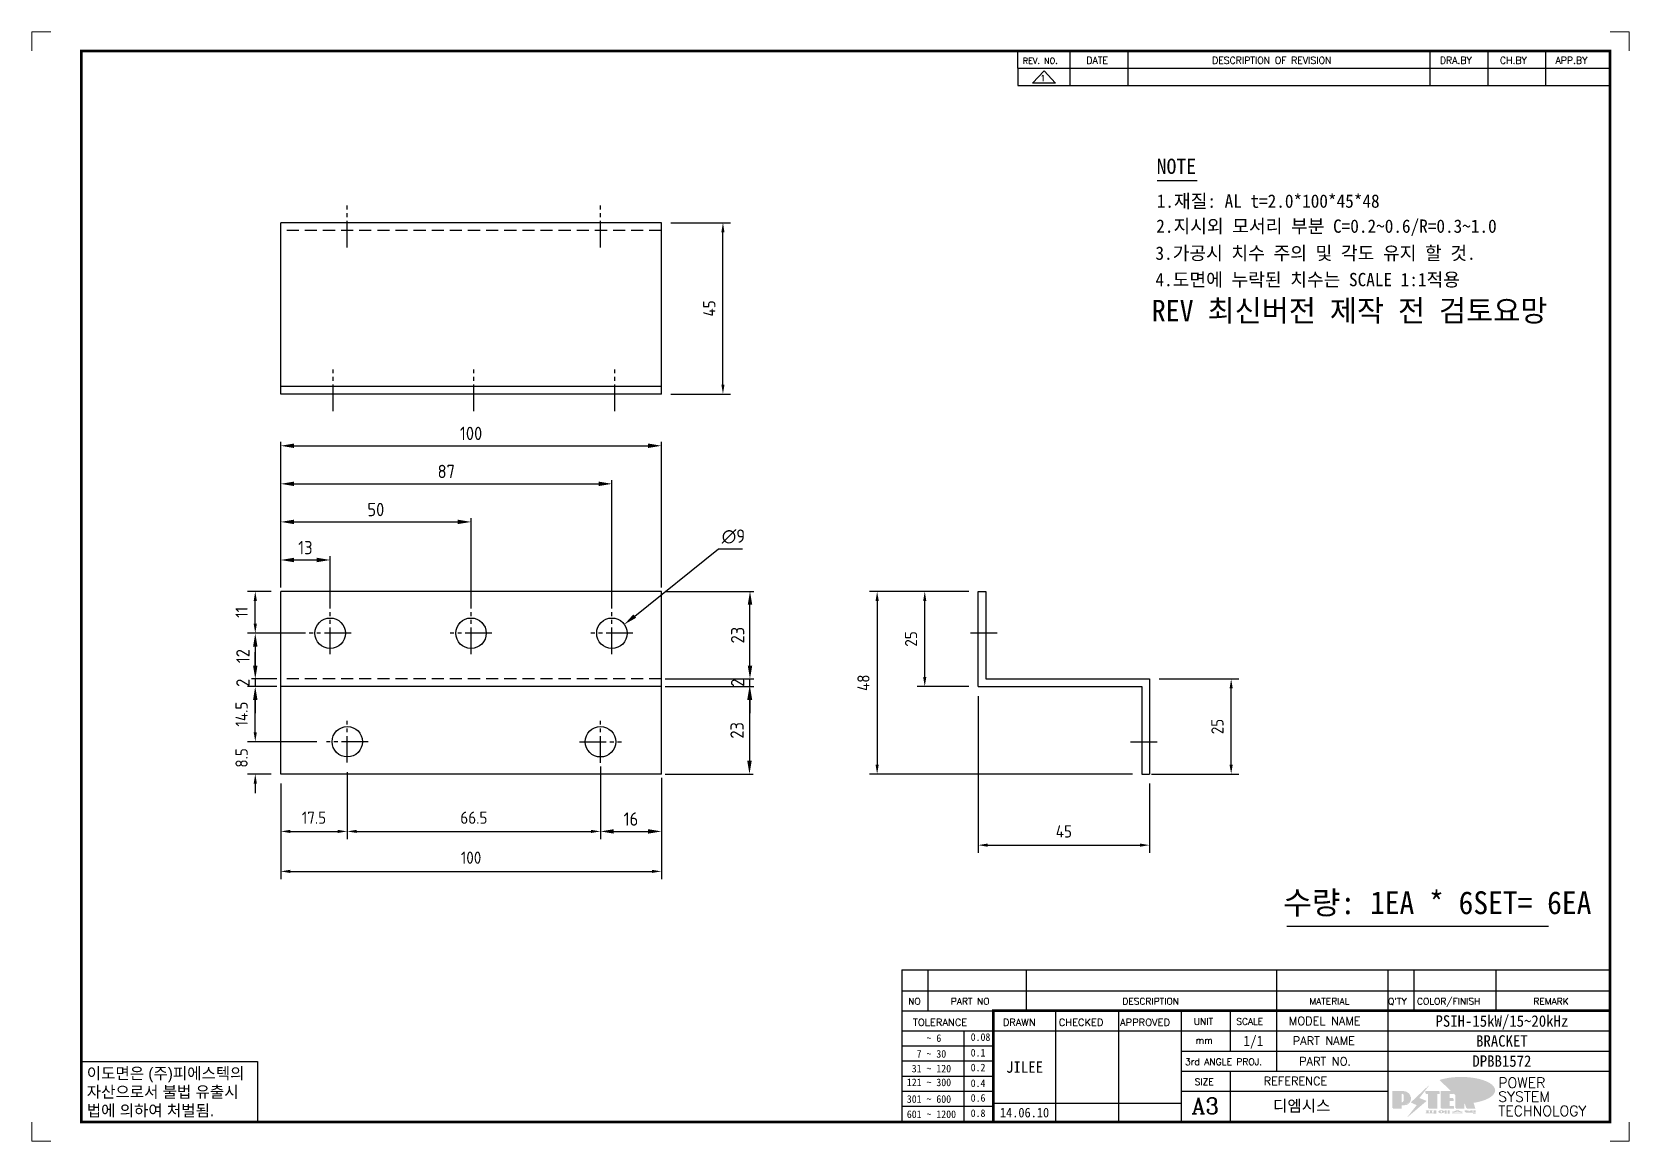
# Model space of a CAD drawing. Header units: millimetres. Extents: x 24815 to 37444, y -10619 to 6020.
# Drawn here: x 25902.7 to 26322.2, y -2451.4 to -2160.1 of the extents above; entities that cross this region are included whole.
import ezdxf
from ezdxf.enums import TextEntityAlignment as Align

# ---------------------------------------------------------------- set-up
doc = ezdxf.new("R2010")
doc.units = ezdxf.units.MM
doc.linetypes.add('CENTER1', pattern=[10, 7, -1, 1, -1])
doc.linetypes.add('HIDDEN2', pattern=[4.7625, 3.175, -1.5875])
doc.layers.add('FORMAT-1', color=7, linetype='Continuous')
doc.layers.add('line', color=3, linetype='Continuous')
doc.styles.add('h1', font='')
doc.styles.add('HAN', font='')
doc.styles.add('RC', font='ROMANC.SHX')
doc.styles.add('ROMANT', font='romant')
doc.styles.add('RT', font='ROMANT.SHX', dxfattribs={"oblique": 15})
doc.styles.get("Standard").update_dxf_attribs({"font": 'ISOCP.SHX', "bigfont": 'WHGTXT.SHX'})
doc.styles.get('h1').set_extended_font_data('New Gulim')
doc.styles.get('HAN').set_extended_font_data('GulimChe')
doc.dimstyles.new('AM_ISO', dxfattribs={"dimtxt": 3.5, "dimasz": 3.5, "dimexe": 1, "dimexo": 1, "dimgap": 1.5, "dimtad": 1, "dimdsep": 46, "dimtxsty": 'Standard', "dimcen": 0, "dimclrd": 256, "dimclre": 256, "dimclrt": 2, "dimadec": 0, "dimazin": 2, "dimtp": 0.1, "dimtm": 0.1, "dimtfac": 0.71, "dimtdec": 3, "dimtmove": 0, "dimatfit": 3, "dimfxl": 1, "dimlwd": -1, "dimlwe": -1, "dimarcsym": 1})
doc.dimstyles.new('AM_ISO$3', dxfattribs={"dimtxt": 3.5, "dimasz": 3.5, "dimexe": 1, "dimexo": 1, "dimgap": 1.5, "dimtad": 1, "dimtoh": 1, "dimdsep": 46, "dimtxsty": 'Standard', "dimcen": 0, "dimclrd": 256, "dimclre": 256, "dimclrt": 2, "dimadec": 0, "dimazin": 2, "dimtp": 0.1, "dimtm": 0.1, "dimtfac": 0.71, "dimtdec": 3, "dimtofl": 0, "dimtmove": 0, "dimatfit": 0, "dimfxl": 1, "dimlwd": -1, "dimlwe": -1, "dimarcsym": 1})
doc.dimstyles.new('PS-1', dxfattribs={"dimtxt": 3.2, "dimasz": 2.5, "dimexe": 2, "dimexo": 2.5, "dimgap": 2, "dimtad": 1, "dimtoh": 1, "dimrnd": 0.05, "dimzin": 12, "dimdsep": 46, "dimtxsty": 'Standard', "dimcen": 0, "dimclrt": 2, "dimazin": 3, "dimtfac": 1, "dimtofl": 0, "dimtmove": 0, "dimatfit": 3, "dimfxl": 0.18, "dimtolj": 1, "dimtzin": 0, "dimarcsym": 0})

msp = doc.modelspace()

# ---------------------------------------------------------------- texts
at = {"color": 2, "style": 'HAN'}
for s, height, p in [('NOTE', 4, (26198.13467, -2197.34566)), ('1.재질: AL t=2.0*100*45*48', 3.5, (26198.13467, -2206.23639)), ('2.지시외 모서리 부분 C=0.2~0.6/R=0.3~1.0', 3.5, (26198.00621, -2212.81224)), ('3.가공시 치수 주의 및 각도 유지 할 것.', 3.5, (26197.80326, -2219.9059)), ('4.도면에 누락된 치수는 SCALE 1:1적용', 3.5, (26197.80326, -2226.85358)), ('수량: 1EA * 6SET= 6EA', 6, (26231.34514, -2391.76736))]:
    msp.add_text(s, height=height, dxfattribs=at).set_placement(p)
at = {"color": 1, "style": 'HAN'}
msp.add_text('REV 최신버전 제작 전 검토요망', height=5.67, dxfattribs=at).set_placement((26196.83382, -2236.10359))

# ---------------------------------------------------------------- blocks, each defined once
blk = doc.blocks.new('*D823')
at = {"color": 0, "lineweight": -2, "transparency": 16777216}
for p, q in [((25968.04, -2361.13), (25968.04, -2382.54)), ((26068.04, -2361.13), (26068.04, -2382.54)), ((25970.54, -2380.54), (26065.54, -2380.54))]:
    blk.add_line(p, q, dxfattribs=at)
at = {"color": 0, "transparency": 16777216}
for points in [[(25970.54, -2380.12), (25970.54, -2380.95), (25968.04, -2380.54)], [(26065.54, -2380.12), (26065.54, -2380.95), (26068.04, -2380.54)]]:
    blk.add_solid(points, dxfattribs=at)
at = {"layer": 'Defpoints', "color": 0, "transparency": 16777216}
for p in [(25968.04, -2358.63), (26068.04, -2358.63), (26068.04, -2380.54)]:
    blk.add_point(p, dxfattribs=at)
at = {"color": 2, "transparency": 16777216, "insert": (26018.04, -2376.94), "char_height": 3.2, "attachment_point": 5}
blk.add_mtext('\\A1;100', dxfattribs=at)
blk = doc.blocks.new('*D824')
at = {"color": 0, "lineweight": -2, "transparency": 16777216}
for p, q in [((25968.04, -2357.49), (25968.04, -2372.04)), ((25985.53, -2354.49), (25985.53, -2372.04)), ((25970.54, -2370.04), (25983.03, -2370.04))]:
    blk.add_line(p, q, dxfattribs=at)
at = {"color": 0, "transparency": 16777216}
for points in [[(25970.54, -2369.62), (25970.54, -2370.45), (25968.04, -2370.04)], [(25983.03, -2369.62), (25983.03, -2370.45), (25985.53, -2370.04)]]:
    blk.add_solid(points, dxfattribs=at)
at = {"layer": 'Defpoints', "color": 0, "transparency": 16777216}
for p in [(25985.53, -2351.99), (25968.04, -2354.99), (25985.53, -2370.04)]:
    blk.add_point(p, dxfattribs=at)
at = {"color": 2, "transparency": 16777216, "insert": (25976.78, -2366.44), "char_height": 3.2, "attachment_point": 5}
blk.add_mtext('\\A1;17.5', dxfattribs=at)
blk = doc.blocks.new('*D825')
at = {"color": 0, "lineweight": -2, "transparency": 16777216}
for p, q in [((25985.53, -2354.49), (25985.53, -2372.04)), ((26052.03, -2354.49), (26052.03, -2372.04)), ((25988.03, -2370.04), (26049.53, -2370.04))]:
    blk.add_line(p, q, dxfattribs=at)
at = {"color": 0, "transparency": 16777216}
for points in [[(25988.03, -2369.62), (25988.03, -2370.45), (25985.53, -2370.04)], [(26049.53, -2369.62), (26049.53, -2370.45), (26052.03, -2370.04)]]:
    blk.add_solid(points, dxfattribs=at)
at = {"layer": 'Defpoints', "color": 0, "transparency": 16777216}
for p in [(25985.53, -2351.99), (26052.03, -2351.99), (26052.03, -2370.04)]:
    blk.add_point(p, dxfattribs=at)
at = {"color": 2, "transparency": 16777216, "insert": (26018.78, -2366.44), "char_height": 3.2, "attachment_point": 5}
blk.add_mtext('\\A1;66.5', dxfattribs=at)
blk = doc.blocks.new('*D826')
at = {"color": 0, "lineweight": -2, "transparency": 16777216}
for p, q in [((25961.36, -2343.98), (25961.36, -2341.48)), ((25977.53, -2346.48), (25959.36, -2346.48)), ((25965.54, -2354.99), (25959.36, -2354.99)), ((25961.36, -2357.49), (25961.36, -2359.99))]:
    blk.add_line(p, q, dxfattribs=at)
at = {"color": 0, "transparency": 16777216}
for points in [[(25960.94, -2343.98), (25961.78, -2343.98), (25961.36, -2346.48)], [(25960.94, -2357.49), (25961.78, -2357.49), (25961.36, -2354.99)]]:
    blk.add_solid(points, dxfattribs=at)
at = {"layer": 'Defpoints', "color": 0, "transparency": 16777216}
for p in [(25961.36, -2346.48), (25980.03, -2346.48), (25968.04, -2354.99)]:
    blk.add_point(p, dxfattribs=at)
at = {"color": 2, "transparency": 16777216, "insert": (25957.76, -2350.73), "char_height": 3.2, "attachment_point": 5, "rotation": 90}
blk.add_mtext('\\A1;8.5', dxfattribs=at)
blk = doc.blocks.new('*D827')
at = {"color": 0, "lineweight": -2, "transparency": 16777216}
for p, q in [((25965.54, -2331.99), (25959.36, -2331.99)), ((25961.36, -2343.98), (25961.36, -2334.49)), ((25977.53, -2346.48), (25959.36, -2346.48))]:
    blk.add_line(p, q, dxfattribs=at)
at = {"color": 0, "transparency": 16777216}
for points in [[(25960.94, -2334.49), (25961.78, -2334.49), (25961.36, -2331.99)], [(25960.94, -2343.98), (25961.78, -2343.98), (25961.36, -2346.48)]]:
    blk.add_solid(points, dxfattribs=at)
at = {"layer": 'Defpoints', "color": 0, "transparency": 16777216}
for p in [(25961.36, -2331.99), (25968.04, -2331.99), (25980.03, -2346.48)]:
    blk.add_point(p, dxfattribs=at)
at = {"color": 2, "transparency": 16777216, "insert": (25957.76, -2339.23), "char_height": 3.2, "attachment_point": 5, "rotation": 90}
blk.add_mtext('\\A1;14.5', dxfattribs=at)
blk = doc.blocks.new('*D828')
at = {"color": 0, "lineweight": -2, "transparency": 16777216}
for p, q in [((25965.54, -2306.99), (25959.36, -2306.99)), ((25961.36, -2315.49), (25961.36, -2309.49)), ((25973.03, -2317.99), (25959.36, -2317.99))]:
    blk.add_line(p, q, dxfattribs=at)
at = {"color": 0, "transparency": 16777216}
for points in [[(25960.94, -2309.49), (25961.78, -2309.49), (25961.36, -2306.99)], [(25960.94, -2315.49), (25961.78, -2315.49), (25961.36, -2317.99)]]:
    blk.add_solid(points, dxfattribs=at)
at = {"layer": 'Defpoints', "color": 0, "transparency": 16777216}
for p in [(25961.36, -2306.99), (25968.04, -2306.99), (25975.53, -2317.99)]:
    blk.add_point(p, dxfattribs=at)
at = {"color": 2, "transparency": 16777216, "insert": (25957.76, -2312.49), "char_height": 3.2, "attachment_point": 5, "rotation": 90}
blk.add_mtext('\\A1;11', dxfattribs=at)
blk = doc.blocks.new('*D829')
at = {"linetype": 'ByBlock', "transparency": 16777216}
for p, q in [((25974.53, -2317.99), (25960.36, -2317.99)), ((25961.36, -2321.49), (25961.36, -2326.49)), ((25967.04, -2329.99), (25960.36, -2329.99))]:
    blk.add_line(p, q, dxfattribs=at)
at = {"transparency": 16777216}
for points in [[(25960.78, -2321.49), (25961.94, -2321.49), (25961.36, -2317.99)], [(25960.78, -2326.49), (25961.94, -2326.49), (25961.36, -2329.99)]]:
    blk.add_solid(points, dxfattribs=at)
at = {"layer": 'Defpoints', "color": 0, "transparency": 16777216}
for p in [(25975.53, -2317.99), (25961.36, -2329.99), (25968.04, -2329.99)]:
    blk.add_point(p, dxfattribs=at)
at = {"color": 2, "transparency": 16777216, "insert": (25958.11, -2323.99), "char_height": 3.5, "attachment_point": 5, "rotation": 90}
blk.add_mtext('12', dxfattribs=at)
blk = doc.blocks.new('*D830')
at = {"linetype": 'ByBlock', "transparency": 16777216}
for p, q in [((26052.03, -2352.99), (26052.03, -2371.04)), ((26068.04, -2355.99), (26068.04, -2371.04)), ((26055.53, -2370.04), (26064.54, -2370.04))]:
    blk.add_line(p, q, dxfattribs=at)
at = {"transparency": 16777216}
for points in [[(26055.53, -2369.45), (26055.53, -2370.62), (26052.03, -2370.04)], [(26064.54, -2369.45), (26064.54, -2370.62), (26068.04, -2370.04)]]:
    blk.add_solid(points, dxfattribs=at)
at = {"layer": 'Defpoints', "color": 0, "transparency": 16777216}
for p in [(26052.03, -2351.99), (26068.04, -2354.99), (26068.04, -2370.04)]:
    blk.add_point(p, dxfattribs=at)
at = {"color": 2, "transparency": 16777216, "insert": (26060.03, -2366.79), "char_height": 3.5, "attachment_point": 5}
blk.add_mtext('16', dxfattribs=at)
blk = doc.blocks.new('*D831')
at = {"linetype": 'ByBlock', "transparency": 16777216}
for p, q in [((26069.04, -2331.99), (26092.17, -2331.99)), ((26091.17, -2335.49), (26091.17, -2351.49)), ((26069.04, -2354.99), (26092.17, -2354.99))]:
    blk.add_line(p, q, dxfattribs=at)
at = {"transparency": 16777216}
for points in [[(26090.58, -2335.49), (26091.75, -2335.49), (26091.17, -2331.99)], [(26090.58, -2351.49), (26091.75, -2351.49), (26091.17, -2354.99)]]:
    blk.add_solid(points, dxfattribs=at)
at = {"layer": 'Defpoints', "color": 0, "transparency": 16777216}
for p in [(26068.04, -2331.99), (26068.04, -2354.99), (26091.17, -2354.99)]:
    blk.add_point(p, dxfattribs=at)
at = {"color": 2, "transparency": 16777216, "insert": (26087.91, -2343.49), "char_height": 3.5, "attachment_point": 5, "rotation": 90}
blk.add_mtext('23', dxfattribs=at)
blk = doc.blocks.new('*D832')
at = {"linetype": 'ByBlock', "transparency": 16777216}
for p, q in [((26069.04, -2306.99), (26092.3, -2306.99)), ((26091.3, -2326.49), (26091.3, -2310.49)), ((26069.04, -2329.99), (26092.3, -2329.99))]:
    blk.add_line(p, q, dxfattribs=at)
at = {"transparency": 16777216}
for points in [[(26090.72, -2310.49), (26091.89, -2310.49), (26091.3, -2306.99)], [(26090.72, -2326.49), (26091.89, -2326.49), (26091.3, -2329.99)]]:
    blk.add_solid(points, dxfattribs=at)
at = {"layer": 'Defpoints', "color": 0, "transparency": 16777216}
for p in [(26068.04, -2306.99), (26091.3, -2306.99), (26068.04, -2329.99)]:
    blk.add_point(p, dxfattribs=at)
at = {"color": 2, "transparency": 16777216, "insert": (26088.05, -2318.49), "char_height": 3.5, "attachment_point": 5, "rotation": 90}
blk.add_mtext('23', dxfattribs=at)
blk = doc.blocks.new('*D833')
at = {"linetype": 'ByBlock', "transparency": 16777216}
for p, q in [((25961.36, -2326.49), (25961.36, -2322.99)), ((25967.04, -2329.99), (25960.36, -2329.99)), ((25967.04, -2331.99), (25960.36, -2331.99)), ((25961.36, -2329.99), (25961.36, -2331.99)), ((25961.36, -2335.49), (25961.36, -2338.99))]:
    blk.add_line(p, q, dxfattribs=at)
at = {"transparency": 16777216}
for points in [[(25960.78, -2326.49), (25961.94, -2326.49), (25961.36, -2329.99)], [(25960.78, -2335.49), (25961.94, -2335.49), (25961.36, -2331.99)]]:
    blk.add_solid(points, dxfattribs=at)
at = {"layer": 'Defpoints', "color": 0, "transparency": 16777216}
for p in [(25961.36, -2331.99), (25968.04, -2329.99), (25968.04, -2331.99)]:
    blk.add_point(p, dxfattribs=at)
at = {"color": 2, "transparency": 16777216, "insert": (25958.11, -2330.99), "char_height": 3.5, "attachment_point": 5, "rotation": 90}
blk.add_mtext('2', dxfattribs=at)
blk = doc.blocks.new('*D834')
at = {"linetype": 'ByBlock', "transparency": 16777216}
for p, q in [((26091.3, -2326.49), (26091.3, -2322.99)), ((26069.04, -2329.99), (26092.3, -2329.99)), ((26069.04, -2331.99), (26092.3, -2331.99)), ((26091.3, -2331.99), (26091.3, -2329.99)), ((26091.3, -2335.49), (26091.3, -2338.99))]:
    blk.add_line(p, q, dxfattribs=at)
at = {"transparency": 16777216}
for points in [[(26090.72, -2326.49), (26091.89, -2326.49), (26091.3, -2329.99)], [(26090.72, -2335.49), (26091.89, -2335.49), (26091.3, -2331.99)]]:
    blk.add_solid(points, dxfattribs=at)
at = {"layer": 'Defpoints', "color": 0, "transparency": 16777216}
for p in [(26068.04, -2329.99), (26068.04, -2331.99), (26091.3, -2329.99)]:
    blk.add_point(p, dxfattribs=at)
at = {"color": 2, "transparency": 16777216, "insert": (26088.05, -2330.99), "char_height": 3.5, "attachment_point": 5, "rotation": 90}
blk.add_mtext('2', dxfattribs=at)
blk = doc.blocks.new('*D855')
at = {"color": 0, "lineweight": -2, "transparency": 16777216}
for p, q in [((26148.75, -2306.99), (26135.21, -2306.99)), ((26137.21, -2329.49), (26137.21, -2309.49)), ((26148.75, -2331.99), (26135.21, -2331.99))]:
    blk.add_line(p, q, dxfattribs=at)
at = {"color": 0, "transparency": 16777216}
for points in [[(26136.79, -2309.49), (26137.62, -2309.49), (26137.21, -2306.99)], [(26136.79, -2329.49), (26137.62, -2329.49), (26137.21, -2331.99)]]:
    blk.add_solid(points, dxfattribs=at)
at = {"layer": 'Defpoints', "color": 0, "transparency": 16777216}
for p in [(26137.21, -2306.99), (26151.25, -2306.99), (26151.25, -2331.99)]:
    blk.add_point(p, dxfattribs=at)
at = {"color": 2, "transparency": 16777216, "insert": (26133.61, -2319.49), "char_height": 3.2, "attachment_point": 5, "rotation": 90}
blk.add_mtext('\\A1;25', dxfattribs=at)
blk = doc.blocks.new('*D856')
at = {"color": 0, "lineweight": -2, "transparency": 16777216}
for p, q in [((26198.75, -2329.99), (26219.69, -2329.99)), ((26217.69, -2352.49), (26217.69, -2332.49)), ((26196.75, -2354.99), (26219.69, -2354.99))]:
    blk.add_line(p, q, dxfattribs=at)
at = {"color": 0, "transparency": 16777216}
for points in [[(26217.27, -2332.49), (26218.1, -2332.49), (26217.69, -2329.99)], [(26217.27, -2352.49), (26218.1, -2352.49), (26217.69, -2354.99)]]:
    blk.add_solid(points, dxfattribs=at)
at = {"layer": 'Defpoints', "color": 0, "transparency": 16777216}
for p in [(26196.25, -2329.99), (26217.69, -2329.99), (26194.25, -2354.99)]:
    blk.add_point(p, dxfattribs=at)
at = {"color": 2, "transparency": 16777216, "insert": (26214.08, -2342.49), "char_height": 3.2, "attachment_point": 5, "rotation": 90}
blk.add_mtext('\\A1;25', dxfattribs=at)
blk = doc.blocks.new('*D857')
at = {"color": 0, "lineweight": -2, "transparency": 16777216}
for p, q in [((26148.75, -2306.99), (26122.7, -2306.99)), ((26124.7, -2309.49), (26124.7, -2352.49)), ((26191.75, -2354.99), (26122.7, -2354.99))]:
    blk.add_line(p, q, dxfattribs=at)
at = {"color": 0, "transparency": 16777216}
for points in [[(26124.29, -2309.49), (26125.12, -2309.49), (26124.7, -2306.99)], [(26124.29, -2352.49), (26125.12, -2352.49), (26124.7, -2354.99)]]:
    blk.add_solid(points, dxfattribs=at)
at = {"layer": 'Defpoints', "color": 0, "transparency": 16777216}
for p in [(26151.25, -2306.99), (26124.7, -2354.99), (26194.25, -2354.99)]:
    blk.add_point(p, dxfattribs=at)
at = {"color": 2, "transparency": 16777216, "insert": (26121.1, -2330.99), "char_height": 3.2, "attachment_point": 5, "rotation": 90}
blk.add_mtext('\\A1;48', dxfattribs=at)
blk = doc.blocks.new('*D858')
at = {"color": 0, "lineweight": -2, "transparency": 16777216}
for p, q in [((26151.25, -2334.49), (26151.25, -2375.64)), ((26196.25, -2357.49), (26196.25, -2375.64)), ((26153.75, -2373.64), (26193.75, -2373.64))]:
    blk.add_line(p, q, dxfattribs=at)
at = {"color": 0, "transparency": 16777216}
for points in [[(26153.75, -2373.23), (26153.75, -2374.06), (26151.25, -2373.64)], [(26193.75, -2373.23), (26193.75, -2374.06), (26196.25, -2373.64)]]:
    blk.add_solid(points, dxfattribs=at)
at = {"layer": 'Defpoints', "color": 0, "transparency": 16777216}
for p in [(26151.25, -2331.99), (26196.25, -2354.99), (26196.25, -2373.64)]:
    blk.add_point(p, dxfattribs=at)
at = {"color": 2, "transparency": 16777216, "insert": (26173.75, -2370.04), "char_height": 3.2, "attachment_point": 5}
blk.add_mtext('\\A1;45', dxfattribs=at)
blk = doc.blocks.new('*D859')
at = {"color": 0, "lineweight": -2, "transparency": 16777216}
for p, q in [((26070.54, -2210.18), (26086.2, -2210.18)), ((26084.2, -2252.68), (26084.2, -2212.68)), ((26070.54, -2255.18), (26086.2, -2255.18))]:
    blk.add_line(p, q, dxfattribs=at)
at = {"color": 0, "transparency": 16777216}
for points in [[(26083.78, -2212.68), (26084.61, -2212.68), (26084.2, -2210.18)], [(26083.78, -2252.68), (26084.61, -2252.68), (26084.2, -2255.18)]]:
    blk.add_solid(points, dxfattribs=at)
at = {"layer": 'Defpoints', "color": 0, "transparency": 16777216}
for p in [(26068.04, -2210.18), (26084.2, -2210.18), (26068.04, -2255.18)]:
    blk.add_point(p, dxfattribs=at)
at = {"color": 2, "transparency": 16777216, "insert": (26080.6, -2232.68), "char_height": 3.2, "attachment_point": 5, "rotation": 90}
blk.add_mtext('\\A1;45', dxfattribs=at)
blk = doc.blocks.new('no3')
at = {"color": 180}
for p, q in [((0, 5.5), (0, 0)), ((0, 5.5), (186, 5.5)), ((6.79, 5.5), (6.79, 0)), ((32.74, 0.11), (32.74, 5.5)), ((98.4, 5.5), (98.4, 0)), ((127.61, 5.5), (127.61, 0)), ((134.43, 5.5), (134.43, 0)), ((155.98, 5.5), (155.98, 0))]:
    blk.add_line(p, q, dxfattribs=at)
at = {"color": 2, "style": 'HAN'}
for tag, p in [('PART-NO', (19.76, 2.75)), ('MATERIAL', (111.38, 2.75)), ("Q'TY", (131.02, 2.75)), ('COLOR/FINISH', (145.2, 2.75)), ('REMARK', (170.76, 2.75))]:
    blk.add_attdef(tag, text='', height=2.9, dxfattribs=at).set_placement(p, align=Align.MIDDLE_CENTER)
blk.add_attdef('DESCRIPTION', text='', height=2.9, dxfattribs=at).set_placement((34.51, 2.75), align=Align.MIDDLE_LEFT)
at = {"color": 2, "style": 'RT', "oblique": 15}
blk.add_attdef('NO', text='', height=1.74, dxfattribs=at).set_placement((3.38, 2.51), align=Align.MIDDLE_CENTER)
blk = doc.blocks.new('re3')
at = {"color": 180}
for p, q in [((0, 0), (0, -4.55)), ((6.87, -0.64), (3.86, -3.91)), ((9.88, -3.91), (3.86, -3.91)), ((6.87, -0.64), (9.88, -3.91)), ((13.74, -4.55), (13.74, 0)), ((28.97, -4.55), (28.97, 0)), ((108.25, -4.55), (108.25, 0)), ((123.49, -4.55), (123.49, 0)), ((138.64, -4.55), (138.64, 0)), ((0, -4.55), (155.53, -4.55))]:
    blk.add_line(p, q, dxfattribs=at)
at = {"color": 2, "style": 'RC', "oblique": 15}
blk.add_attdef('REV.NO', text='', height=1.56, dxfattribs=at).set_placement((6.59, -2.56), align=Align.MIDDLE_CENTER)
blk.add_attdef('-1', text='', height=1.56, dxfattribs=at).set_placement((9.37, -1.66), align=Align.MIDDLE_LEFT)
at = {"color": 2, "style": 'HAN'}
for tag, p in [('REV.-DATE', (21.36, -2.28)), ('DRA.BY', (115.87, -2.28)), ('CH.BY', (131.07, -2.28)), ('APP.BY', (147.09, -2.28))]:
    blk.add_attdef(tag, text='', height=2.5, dxfattribs=at).set_placement(p, align=Align.MIDDLE_CENTER)
blk.add_attdef('DESCRIPTION-OF-REVISION', text='', height=2.5, dxfattribs=at).set_placement((31.61, -2.28), align=Align.MIDDLE_LEFT)
blk = doc.blocks.new('t3')
for p, q in [((0, 15.88), (46.25, 15.88)), ((0, 15.88), (0, 0)), ((46.25, 15.88), (46.25, 0)), ((0, 0), (46.25, 0))]:
    blk.add_line(p, q)
at = {"color": 1, "style": 'h1'}
for s, p in [('이도면은 (주)피에스텍의', (1.4, 11.29)), ('자산으로서 불법 유출시', (1.4, 6.41)), ('법에 의하여 처벌됨.', (1.4, 1.52))]:
    blk.add_text(s, height=3, dxfattribs=at).set_placement(p)
blk = doc.blocks.new('new LOGO')
at = {"layer": 'line'}
h = blk.add_hatch(color=1, dxfattribs=at)
h.paths.add_polyline_path([(41.5, 16.4), (54.3, 16.4, 1), (54.3, 82.9), (0, 82.9), (0, -0.1), (41.5, -0.1)])
h.paths.add_polyline_path([(41.5, 27.9), (41.5, 71.9), (43.6, 71.9, -0.414214), (54.6, 60.9), (54.6, 38.9, -0.414214), (43.6, 27.9)], flags=16)
h.paths.add_polyline_path([(214.7, 71.9), (227.5, 71.9), (227.5, 82.9), (159.7, 82.9), (159.7, 71.9), (172.5, 71.9), (172.5, -0.1), (214.7, -0.1)])
h.paths.add_polyline_path([(276, 37.4), (294.8, 37.4), (294.8, 49.1), (276, 49.1), (276, 71.9), (294.8, 71.9), (294.8, 82.9), (234.5, 82.9), (234.5, -0.1), (297, -0.1), (297, 10.9), (276, 10.9)])
h.paths.add_polyline_path([(347.2, 35.2), (359.7, -0.1), (400.5, -0.1), (379.6, 66.8), (399.7, 82.9), (380.6, 82.9), (347.2, 61.6), (347.2, 82.9), (305.5, 82.9), (305.5, -0.1), (347.2, -0.1)])
h = blk.add_hatch(color=250, dxfattribs=at)
h.paths.add_polyline_path([(44.5, 69.4), (46.6, 69.4, -0.129793), (52, 68, 0.221832), (43.6, 71.9), (41.5, 71.9), (41.5, 27.9), (43.6, 27.9, 0.02048), (44.5, 28)], flags=17)
h.paths.add_polyline_path([(44.5, 13.9), (57.3, 13.9, 0.72362), (77.1, 73.9, -0.679777), (54.3, 16.4), (41.5, 16.4), (41.5, -0.1), (3, -0.1), (3, -2.6), (44.5, -2.6)])
h.paths.add_polyline_path([(117.9, 14.2), (71.5, -44.4), (77.1, -39.6), (120.8, 15.6), (92, 28.9), (173.3, 106), (177.5, 111.4), (89.1, 27.6)])
h.paths.add_polyline_path([(162.7, 71.9), (162.7, 69.4), (172.5, 69.4), (172.5, 71.9)], flags=17)
h.paths.add_polyline_path([(217.7, 69.4), (230.5, 69.4), (230.5, 80.4), (227.5, 80.4), (227.5, 71.9), (214.7, 71.9), (214.7, -0.1), (175.5, -0.1), (175.5, -2.6), (217.7, -2.6)])
h.paths.add_polyline_path([(297.8, 46.6), (294.8, 46.6), (294.8, 37.4), (276, 37.4), (276, 10.9), (279, 10.9), (279, 34.9), (297.8, 34.9)])
h.paths.add_polyline_path([(300, 8.4), (297, 8.4), (297, -0.1), (237.5, -0.1), (237.5, -2.6), (300, -2.6)])
h.paths.add_polyline_path([(297.8, 80.4), (294.8, 80.4), (294.8, 71.9), (276, 71.9), (276, 49.1), (279, 49.1), (279, 69.4), (297.8, 69.4)])
h.paths.add_polyline_path([(350.2, 80.4), (347.2, 80.4), (347.2, 61.6), (350.2, 63.5)])
h.paths.add_polyline_path([(350.2, 26.7), (347.2, 35.2), (347.2, -0.1), (308.5, -0.1), (308.5, -2.6), (350.2, -2.6)])
h.paths.add_polyline_path([(402.7, 80.4), (396.5, 80.4), (379.6, 66.8), (400.5, -0.1), (361.8, -0.1), (362.7, -2.6), (403.5, -2.6), (382.6, 64.3)])
blk.add_hatch(color=5, dxfattribs=at).paths.add_polyline_path([(166.3, 35), (131, 49), (180.4, 112.7), (92, 28.9), (120.8, 15.6), (74.4, -43)])
h = blk.add_hatch(color=253, dxfattribs=at)
edge = h.paths.add_edge_path()
edge.add_ellipse((333.9, 86.4), major_axis=(-165.9, 0), ratio=0.39426, start_angle=111.51268, end_angle=334.46902)
edge.add_ellipse((314.1, 81.2), major_axis=(-153.7, 0), ratio=0.40699, start_angle=121.30662, end_angle=327.74369, ccw=False)
edge.add_line((394, 27.8), (394.7, 25.6))
h = blk.add_hatch(color=250, dxfattribs=at)
edge = h.paths.add_edge_path()
edge.add_ellipse((237.8, -17.6), major_axis=(-14.3, 0), ratio=0.526336, start_angle=192.2456, end_angle=269.07481)
edge.add_line((238.1, -10.1), (237.6, -10.1))
edge.add_ellipse((237.8, -17.6), major_axis=(-14.3, 0), ratio=0.526336, start_angle=270.92519, end_angle=449.07481)
edge.add_line((237.6, -25.1), (238.1, -25.1))
edge.add_ellipse((237.8, -17.6), major_axis=(-14.3, 0), ratio=0.526336, start_angle=450.92519, end_angle=527.7544)
edge.add_line((251.7, -19.2), (254.1, -19.2))
edge.add_line((254.1, -19.2), (254.1, -27.1))
edge.add_line((254.1, -27.1), (263.1, -27.1))
edge.add_line((263.1, -27.1), (263.1, -10.1))
edge.add_line((263.1, -10.1), (254.1, -10.1))
edge.add_line((254.1, -10.1), (254.1, -16))
edge.add_line((254.1, -16), (251.7, -16))
h.paths.add_polyline_path([(241, -16.4), (241, -18.7, -1), (234.4, -18.7), (234.4, -16.4, -1)], flags=16)
h.paths.add_polyline_path([(278.2, -10.1), (268.1, -10.1), (268.1, -27.1), (278.2, -27.1)])
h.paths.add_polyline_path([(310.3, -10.1), (310.3, -11.1, -0.157169), (289.3, -17.5), (294, -19.9, 0.128407), (316.3, -15.9, 0.128407), (338.6, -19.9), (343.3, -17.5, -0.157169), (322.2, -11.1), (322.2, -10.1)])
h.paths.add_polyline_path([(342.1, -25.1), (342.1, -22.3), (290.4, -22.3), (290.4, -25.1)])
h.paths.add_polyline_path([(352, -10.1), (352, -16.2, 0.414214), (354, -18.2), (378.7, -18.2), (378.7, -19.6), (390.2, -19.6), (390.2, -10.1), (378.7, -10.1), (378.7, -13.6), (374.7, -13.6), (374.7, -15.1), (378.7, -15.1), (378.7, -16.2), (364.7, -16.2), (364.7, -15.1), (371.2, -15.1), (371.2, -13.6), (364.7, -13.6), (364.7, -12.6), (374.7, -12.6), (374.7, -10.1)])
h.paths.add_polyline_path([(393.8, -10.1), (393.8, -19.6), (405, -19.6), (405, -10.1)])
h.paths.add_polyline_path([(405, -27.1), (405, -20.9), (356.8, -20.9), (356.8, -23), (391.8, -23), (391.8, -27.1)])
h.paths.add_polyline_path([(200.4, -10.1), (200.4, -22.3), (193.2, -22.3), (193.2, -12.6), (196.6, -12.6), (196.6, -10.1), (161, -10.1), (161, -12.6), (164.5, -12.6), (164.5, -22.3), (161, -22.3), (161, -25.1), (200.4, -25.1), (200.4, -27.1), (213.9, -27.1), (213.9, -10.1)])
h.paths.add_polyline_path([(182, -12.6), (175.6, -12.6), (175.6, -22.3), (182, -22.3)], flags=17)
blk = doc.blocks.new('format-3')
at = {"color": 3, "lineweight": 9}
for p, q in [((0, 286.3), (0, 291.3)), ((5, 291.3), (0, 291.3)), ((414.5, 291.3), (419.5, 291.3)), ((419.5, 286.3), (419.5, 291.3)), ((0, 5), (0, 0)), ((419.5, 5), (419.5, 0)), ((5, 0), (0, 0)), ((414.5, 0), (419.5, 0))]:
    blk.add_line(p, q, dxfattribs=at)
at = {"color": 180}
for p, q in [((258.97, 281.75), (258.97, 286.3)), ((272.71, 281.75), (272.71, 286.3)), ((287.94, 281.75), (287.94, 286.3)), ((367.22, 281.75), (367.22, 286.3)), ((382.45, 281.75), (382.45, 286.3)), ((397.61, 281.75), (397.61, 286.3)), ((258.97, 281.75), (414.5, 281.75)), ((228.5, 39.49), (228.5, 5)), ((228.5, 39.49), (414.5, 39.49)), ((235.29, 39.49), (235.29, 34.21)), ((261.24, 34.21), (261.24, 39.49)), ((326.9, 39.49), (326.9, 34.21)), ((356.11, 39.49), (356.11, 34.21)), ((362.93, 39.49), (362.93, 34.21)), ((384.48, 39.49), (384.48, 34.21)), ((228.5, 34.21), (252.48, 34.21)), ((268.96, 5), (268.96, 34.21)), ((285.45, 5), (285.45, 34.21)), ((301.94, 5), (301.94, 34.21)), ((314.72, 34.21), (314.72, 23.65)), ((326.9, 34.21), (326.9, 18.37)), ((356.11, 34.21), (356.11, 5)), ((228.5, 28.93), (252.48, 28.93)), ((244.89, 5.23), (244.89, 28.93)), ((252.48, 28.93), (414.5, 28.93)), ((228.5, 24.98), (252.48, 24.98)), ((228.5, 21.03), (252.48, 21.03)), ((301.94, 23.65), (414.5, 23.65)), ((228.5, 17.08), (252.48, 17.08)), ((301.94, 18.37), (414.5, 18.37)), ((314.72, 18.37), (314.72, 5)), ((228.5, 13.13), (252.48, 13.13)), ((301.94, 13.09), (356.11, 13.09)), ((228.5, 9.18), (252.48, 9.18)), ((252.48, 9.95), (301.94, 9.95))]:
    blk.add_line(p, q, dxfattribs=at)
at = {"const_width": 0.7}
blk.add_lwpolyline([(252.48, 5), (252.48, 34.21), (414.5, 34.21)], dxfattribs=at)
at = {"layer": 'FORMAT-1', "const_width": 0.7}
blk.add_lwpolyline([(13, 5), (13, 286.3), (414.5, 286.3), (414.5, 5)], close=True, dxfattribs=at)
blk.add_blockref('t3', (13, 5))
at = {"xscale": 0.05400000000000027, "yscale": 0.05400000000000027, "zscale": 0.05400000000000027}
blk.add_blockref('new LOGO', (357.35, 8.65), dxfattribs=at)
at = {"color": 2}
for s, height, style, p in [('REV. NO.', 1.56, 'RC', (260.23, 282.95)), ('DATE', 1.788, 'RC', (276.95, 282.94)), ('DESCRIPTION OF REVISION', 1.7875, 'RC', (309.98, 282.94)), ('DRA.BY', 1.788, 'RC', (369.83, 282.94)), ('CH.BY', 1.788, 'RC', (385.59, 282.94)), ('APP.BY', 1.788, 'RC', (400.18, 282.94)), ('COLOR/FINISH', 1.7424, 'RC', (363.8, 35.83)), ('NO', 1.742, 'RC', (230.16, 35.83)), ('PART NO', 1.742, 'RC', (241.36, 35.83)), ('DESCRIPTION', 1.7424, 'RC', (286.43, 35.83)), ('MATERIAL', 1.742, 'RC', (335.52, 35.83)), ("Q'TY", 1.742, 'RC', (356.17, 35.83)), ('REMARK', 1.742, 'RC', (394.37, 35.83)), (' TOLERANCE', 1.9, 'RC', (230.11, 30.22)), ('DRAWN', 1.9, 'RC', (255, 30.22)), ('CHECKED', 1.9, 'RC', (269.71, 30.22)), ('APPROVED', 1.9, 'RC', (285.8, 30.22)), ('UNIT', 1.742, 'RC', (305.19, 30.55)), ('SCALE', 1.742, 'RC', (316.32, 30.55)), ('MODEL NAME', 2.178, 'RC', (330.12, 30.46)), ('    ~ 6', 2, 'HAN', (229.8, 26.03)), ('0.08', 2, 'HAN', (246.57, 26.31)), ('mm', 1.742, 'RC', (305.67, 25.56)), ('PART NAME', 2.178, 'RC', (331.17, 25.24)), ('  7 ~ 30', 2, 'HAN', (229.8, 21.91)), ('0.1', 2, 'HAN', (246.57, 22.2)), ('3rd ANGLE PROJ.', 1.7424, 'RC', (302.87, 19.97)), ('PART NO.', 2.178, 'RC', (332.84, 19.85)), (' 31 ~ 120', 2, 'HAN', (229.8, 18.04)), ('0.2', 2, 'HAN', (246.57, 18.32)), ('REFERENCE', 2.178, 'RC', (323.52, 14.69)), ('121 ~ 300', 2, 'HAN', (229.8, 14.42)), ('0.4', 2, 'HAN', (246.57, 14.2)), ('SIZE', 1.742, 'RC', (305.39, 14.71)), ('301 ~ 600', 2, 'HAN', (229.8, 10.04)), ('0.6', 2, 'HAN', (246.57, 10.32)), ('601 ~ 1200', 2, 'HAN', (229.8, 6.05)), ('0.8', 2, 'HAN', (246.57, 6.33))]:
    blk.add_text(s, height=height, dxfattribs=dict(at, style=style)).set_placement(p)
at = {"style": 'ROMANT'}
for s, p in [('POWER', (385.15, 13.96)), ('SYSTEM', (385.15, 10.31)), ('TECHNOLOGY', (385.15, 6.56))]:
    blk.add_text(s, height=2.7, dxfattribs=at).set_placement(p)
at = {"color": 2, "lineweight": 25, "style": 'RC'}
blk.add_text('A3', height=4.182, dxfattribs=at).set_placement((304.61, 7.14))
at = {"style": 'HAN'}
for tag, height, p in [('MODEL-NAME', 3, (386.1, 31.53)), ('SCALE', 2.7, (320.81, 26.29)), ('PART-NAME', 3, (386.1, 26.29)), ('CH-BY', 3, (277.21, 19.44)), ('PART-NO', 3, (386.1, 21.01)), ('DRA-BY', 3, (260.72, 19.44)), ('APP-BY', 3, (293.7, 19.44)), ('DRA-DATE', 2.5, (260.72, 7.47)), ('CH-DATE', 2.5, (277.21, 7.47)), ('APP-DATE', 2.5, (293.7, 7.47)), ('관련업체', 3, (333.52, 9.26))]:
    blk.add_attdef(tag, text='', height=height, dxfattribs=at).set_placement(p, align=Align.MIDDLE_CENTER)
blk = doc.blocks.new('*D835')
at = {"linetype": 'ByBlock', "transparency": 16777216}
for p, q in [((25968.04, -2305.99), (25968.04, -2297.75)), ((25971.54, -2298.75), (25977.53, -2298.75)), ((25981.03, -2311.49), (25981.03, -2297.75))]:
    blk.add_line(p, q, dxfattribs=at)
at = {"transparency": 16777216}
for points in [[(25971.54, -2298.16), (25971.54, -2299.33), (25968.04, -2298.75)], [(25977.53, -2298.16), (25977.53, -2299.33), (25981.03, -2298.75)]]:
    blk.add_solid(points, dxfattribs=at)
at = {"layer": 'Defpoints', "color": 0, "transparency": 16777216}
for p in [(25981.03, -2298.75), (25968.04, -2306.99), (25981.03, -2312.49)]:
    blk.add_point(p, dxfattribs=at)
at = {"color": 2, "transparency": 16777216, "insert": (25974.53, -2295.5), "char_height": 3.5, "attachment_point": 5}
blk.add_mtext('13', dxfattribs=at)
blk = doc.blocks.new('*D836')
at = {"linetype": 'ByBlock', "transparency": 16777216}
for p, q in [((25968.04, -2305.99), (25968.04, -2287.75)), ((25971.54, -2288.75), (26014.53, -2288.75)), ((26018.03, -2311.49), (26018.03, -2287.75))]:
    blk.add_line(p, q, dxfattribs=at)
at = {"transparency": 16777216}
for points in [[(25971.54, -2288.16), (25971.54, -2289.33), (25968.04, -2288.75)], [(26014.53, -2288.16), (26014.53, -2289.33), (26018.03, -2288.75)]]:
    blk.add_solid(points, dxfattribs=at)
at = {"layer": 'Defpoints', "color": 0, "transparency": 16777216}
for p in [(26018.03, -2288.75), (25968.04, -2306.99), (26018.03, -2312.49)]:
    blk.add_point(p, dxfattribs=at)
at = {"color": 2, "transparency": 16777216, "insert": (25993.03, -2285.5), "char_height": 3.5, "attachment_point": 5}
blk.add_mtext('50', dxfattribs=at)
blk = doc.blocks.new('*D837')
at = {"linetype": 'ByBlock', "transparency": 16777216}
for p, q in [((25968.04, -2305.99), (25968.04, -2277.75)), ((26055.03, -2311.49), (26055.03, -2277.75)), ((25971.54, -2278.75), (26051.53, -2278.75))]:
    blk.add_line(p, q, dxfattribs=at)
at = {"transparency": 16777216}
for points in [[(25971.54, -2278.16), (25971.54, -2279.33), (25968.04, -2278.75)], [(26051.53, -2278.16), (26051.53, -2279.33), (26055.03, -2278.75)]]:
    blk.add_solid(points, dxfattribs=at)
at = {"layer": 'Defpoints', "color": 0, "transparency": 16777216}
for p in [(26055.03, -2278.75), (25968.04, -2306.99), (26055.03, -2312.49)]:
    blk.add_point(p, dxfattribs=at)
at = {"color": 2, "transparency": 16777216, "insert": (26011.53, -2275.5), "char_height": 3.5, "attachment_point": 5}
blk.add_mtext('87', dxfattribs=at)
blk = doc.blocks.new('*D838')
at = {"linetype": 'ByBlock', "transparency": 16777216}
for p, q in [((25968.04, -2305.99), (25968.04, -2267.75)), ((25971.54, -2268.75), (26064.54, -2268.75)), ((26068.04, -2305.99), (26068.04, -2267.75))]:
    blk.add_line(p, q, dxfattribs=at)
at = {"transparency": 16777216}
for points in [[(25971.54, -2268.16), (25971.54, -2269.33), (25968.04, -2268.75)], [(26064.54, -2268.16), (26064.54, -2269.33), (26068.04, -2268.75)]]:
    blk.add_solid(points, dxfattribs=at)
at = {"layer": 'Defpoints', "color": 0, "transparency": 16777216}
for p in [(26068.04, -2268.75), (25968.04, -2306.99), (26068.04, -2306.99)]:
    blk.add_point(p, dxfattribs=at)
at = {"color": 2, "transparency": 16777216, "insert": (26018.04, -2265.5), "char_height": 3.5, "attachment_point": 5}
blk.add_mtext('100', dxfattribs=at)
blk = doc.blocks.new('*D839')
at = {"linetype": 'ByBlock', "transparency": 16777216}
for p, q in [((26061.03, -2313.49), (26083.05, -2295.84)), ((26083.05, -2295.84), (26089.35, -2295.84))]:
    blk.add_line(p, q, dxfattribs=at)
at = {"transparency": 16777216}
blk.add_solid([(26060.66, -2313.03), (26061.39, -2313.94), (26058.29, -2315.67)], dxfattribs=at)
at = {"layer": 'Defpoints', "color": 0, "transparency": 16777216}
for p in [(26058.29, -2315.67), (26051.27, -2321.3)]:
    blk.add_point(p, dxfattribs=at)
at = {"color": 2, "transparency": 16777216, "insert": (26086.95, -2292.59), "char_height": 3.5, "attachment_point": 5}
blk.add_mtext('∅9', dxfattribs=at)

# ---------------------------------------------------------------- dimensions: what is measured, and where the dimension line sits
for base, p1, p2, picture, middle in [((26084.19508, -2210.17838), (26068.03537, -2255.17838), (26068.03537, -2210.17838), '*D859', (26080.59508, -2232.67838)), ((25961.35878, -2306.98723), (25975.53275, -2317.98723), (25968.03537, -2306.98723), '*D828', (25957.75878, -2312.48723)), ((26124.7028, -2354.98915), (26151.25448, -2306.98723), (26194.25448, -2354.98915), '*D857', (26121.1028, -2330.98819)), ((26137.2073, -2306.98723), (26151.25448, -2331.98723), (26151.25448, -2306.98723), '*D855', (26133.60698, -2319.48723)), ((25961.35878, -2331.98723), (25980.03275, -2346.47915), (25968.03537, -2331.98723), '*D827', (25957.75878, -2339.23319)), ((26217.68521, -2329.98723), (26194.25448, -2354.98915), (26196.25448, -2329.98723), '*D856', (26214.08489, -2342.48819))]:
    dim = msp.add_linear_dim(base=base, p1=p1, p2=p2, angle=90, dimstyle='PS-1')
    dim.commit()
    dim.dimension.update_dxf_attribs({"geometry": picture, "text_midpoint": middle})
for base, p1, p2, picture, middle in [((26068.03537, -2268.74746), (25968.03537, -2306.98723), (26068.03537, -2306.98723), '*D838', (26018.03537, -2265.49746)), ((26055.03275, -2278.74746), (25968.03537, -2306.98723), (26055.03275, -2312.48723), '*D837', (26011.53406, -2275.49746)), ((26018.03275, -2288.74746), (25968.03537, -2306.98723), (26018.03275, -2312.48723), '*D836', (25993.03406, -2285.49746)), ((25981.03275, -2298.74746), (25968.03537, -2306.98723), (25981.03275, -2312.48723), '*D835', (25974.53406, -2295.49746)), ((26068.03537, -2370.03545), (26052.03275, -2351.98915), (26068.03537, -2354.98915), '*D830', (26060.03406, -2366.78545))]:
    dim = msp.add_linear_dim(base=base, p1=p1, p2=p2, dimstyle='AM_ISO', override={"dimfxl": 0.18})
    dim.commit()
    dim.dimension.update_dxf_attribs({"geometry": picture, "text_midpoint": middle})
dim = msp.add_diameter_dim_2p(p1=(26051.27085, -2321.30087), p2=(26058.29465, -2315.67359), dimstyle='AM_ISO$3', override={"dimfxl": 0.18})
dim.commit()
dim.dimension.update_dxf_attribs({"geometry": '*D839', "text_midpoint": (26086.95289, -2295.83814), "dimtype": 163})
for base, p1, p2, picture, middle in [((26091.30417, -2306.98723), (26068.03537, -2329.98723), (26068.03537, -2306.98723), '*D832', (26088.05383, -2318.48723)), ((25961.35878, -2329.98723), (25975.53275, -2317.98723), (25968.03537, -2329.98723), '*D829', (25958.10844, -2323.98723)), ((26091.1653, -2354.98915), (26068.03537, -2331.98723), (26068.03537, -2354.98915), '*D831', (26087.91496, -2343.48819))]:
    dim = msp.add_linear_dim(base=base, p1=p1, p2=p2, angle=90, dimstyle='AM_ISO', override={"dimfxl": 0.18})
    dim.commit()
    dim.dimension.update_dxf_attribs({"geometry": picture, "text_midpoint": middle})
for base, p1, p2, picture, middle in [((25961.35878, -2331.98723), (25968.03537, -2329.98723), (25968.03537, -2331.98723), '*D833', (25961.35878, -2330.98723)), ((26091.30417, -2329.98723), (26068.03537, -2331.98723), (26068.03537, -2329.98723), '*D834', (26091.30417, -2330.98723))]:
    dim = msp.add_linear_dim(base=base, p1=p1, p2=p2, angle=90, dimstyle='AM_ISO', override={"dimfxl": 0.18})
    dim.commit()
    dim.dimension.update_dxf_attribs({"geometry": picture, "text_midpoint": middle, "dimtype": 160})
for base, p1, p2, picture, middle in [((26196.25448, -2373.64261), (26151.25448, -2331.98723), (26196.25448, -2354.98915), '*D858', (26173.75448, -2370.04261)), ((25985.53275, -2370.03545), (25968.03537, -2354.98915), (25985.53275, -2351.98915), '*D824', (25976.78406, -2366.43545)), ((26052.03275, -2370.03545), (25985.53275, -2351.98915), (26052.03275, -2351.98915), '*D825', (26018.78275, -2366.43545)), ((26068.03537, -2380.53516), (25968.03537, -2358.62915), (26068.03537, -2358.62915), '*D823', (26018.03537, -2376.93516))]:
    dim = msp.add_linear_dim(base=base, p1=p1, p2=p2, dimstyle='PS-1')
    dim.commit()
    dim.dimension.update_dxf_attribs({"geometry": picture, "text_midpoint": middle})
dim = msp.add_linear_dim(base=(25961.35878, -2346.47915), p1=(25968.03537, -2354.98915), p2=(25980.03275, -2346.47915), angle=90, dimstyle='PS-1')
dim.commit()
dim.dimension.update_dxf_attribs({"geometry": '*D826', "text_midpoint": (25961.35878, -2350.73415), "dimtype": 160})

# ---------------------------------------------------------------- linework, layer by layer
for p, q in [((26198.28862, -2199.11396), (26208.78638, -2199.11396)), ((26232.29535, -2394.88819), (26301.05161, -2394.88819))]:
    msp.add_line(p, q)
at = {"color": 1, "linetype": 'CENTER1'}
for p, q in [((25985.53275, -2216.67838), (25985.53275, -2205.67838)), ((26052.03275, -2216.67838), (26052.03275, -2205.67838)), ((25981.78275, -2259.67838), (25981.78275, -2248.67838)), ((26018.78275, -2259.67838), (26018.78275, -2248.67838)), ((26055.78275, -2259.67838), (26055.78275, -2248.67838)), ((25981.03275, -2323.48723), (25981.03275, -2312.48723)), ((26018.03275, -2323.48723), (26018.03275, -2312.48723)), ((26055.03275, -2323.48723), (26055.03275, -2312.48723)), ((25986.53275, -2317.98723), (25975.53275, -2317.98723)), ((26023.53275, -2317.98723), (26012.53275, -2317.98723)), ((26060.53275, -2317.98723), (26049.53275, -2317.98723)), ((26156.25448, -2317.98723), (26148.25448, -2317.98723)), ((25985.53275, -2351.97915), (25985.53275, -2340.97915)), ((26052.03275, -2351.98915), (26052.03275, -2340.98915)), ((25991.03275, -2346.47915), (25980.03275, -2346.47915)), ((26046.53275, -2346.48915), (26057.53275, -2346.48915)), ((26191.25448, -2346.47915), (26199.25448, -2346.47915))]:
    msp.add_line(p, q, dxfattribs=at)
at = {"color": 4}
for p, q in [((25968.03537, -2255.17838), (25968.03537, -2210.17838)), ((26068.03537, -2210.17838), (25968.03537, -2210.17838)), ((26068.03537, -2255.17838), (26068.03537, -2210.17838)), ((26068.03537, -2253.17838), (25968.03537, -2253.17838)), ((26068.03537, -2255.17838), (25968.03537, -2255.17838)), ((26068.03537, -2306.98723), (25968.03537, -2306.98723)), ((25968.03537, -2354.98915), (25968.03537, -2306.98723)), ((26068.03537, -2354.98915), (26068.03537, -2306.98723)), ((26151.25448, -2331.98723), (26151.25448, -2306.98723)), ((26151.25448, -2306.98723), (26153.25448, -2306.98723)), ((26153.25448, -2306.98723), (26153.25448, -2329.98723)), ((26068.03537, -2331.98723), (25968.03537, -2331.98723)), ((26151.25448, -2331.98723), (26194.25448, -2331.98723)), ((26153.25448, -2329.98723), (26196.25448, -2329.98723)), ((26194.25448, -2331.98723), (26194.25448, -2354.98915)), ((26196.25448, -2329.98723), (26196.25448, -2354.98915)), ((26068.03537, -2354.98915), (25968.03537, -2354.98915)), ((26194.25448, -2354.98915), (26196.25448, -2354.98915))]:
    msp.add_line(p, q, dxfattribs=at)
at = {"color": 2, "linetype": 'HIDDEN2'}
for p, q in [((26068.03537, -2212.17838), (25968.03537, -2212.17838)), ((26068.03537, -2329.98723), (25968.03537, -2329.98723))]:
    msp.add_line(p, q, dxfattribs=at)
at = {"color": 4}
for centre in [(25981.03275, -2317.98723), (26018.03275, -2317.98723), (26055.03275, -2317.98723), (25985.53275, -2346.47915), (26052.03275, -2346.48915)]:
    msp.add_circle(centre, 4, dxfattribs=at)

# ---------------------------------------------------------------- block references
ref = msp.add_blockref('format-3', (25902.70036, -2451.36184))
ref.add_attrib('DRA-DATE', '14.06.10', dxfattribs={"height": 2.5, "style": 'HAN'}).set_placement((26163.42039, -2443.88684), align=Align.MIDDLE_CENTER)
ref.add_attrib('DRA-BY', 'JILEE', dxfattribs={"height": 3, "style": 'HAN'}).set_placement((26163.42039, -2431.91972), align=Align.MIDDLE_CENTER)
ref.add_attrib('MODEL-NAME', 'PSIH-15kW/15~20kHz', dxfattribs={"lineweight": 35, "height": 3, "style": 'HAN'}).set_placement((26288.79584, -2419.83673), align=Align.MIDDLE_CENTER)
ref.add_attrib('PART-NAME', 'BRACKET', dxfattribs={"lineweight": 35, "height": 3, "style": 'HAN'}).set_placement((26288.79584, -2425.0676), align=Align.MIDDLE_CENTER)
ref.add_attrib('PART-NO', 'DPBB1572', dxfattribs={"lineweight": 35, "height": 3, "style": 'HAN'}).set_placement((26288.79584, -2430.3476), align=Align.MIDDLE_CENTER)
ref.add_attrib('SCALE', '1/1', dxfattribs={"height": 2.7, "style": 'HAN'}).set_placement((26223.50845, -2425.0676), align=Align.MIDDLE_CENTER)
ref.add_attrib('관련업체', '디엠시스', dxfattribs={"height": 3, "style": 'HAN'}).set_placement((26236.22366, -2442.09916), align=Align.MIDDLE_CENTER)
ref = msp.add_blockref('re3', (26161.66615, -2169.61184))
ref.add_attrib('REV.NO', '1', dxfattribs={"color": 2, "height": 1.56, "style": 'RC'}).set_placement((26168.25456, -2172.16916), align=Align.MIDDLE_CENTER)
msp.add_blockref('no3', (26131.20036, -2411.8676))

msp.set_redraw_order([(e.dxf.handle, doc.entitydb.next_handle()) for e in msp.query("TEXT MTEXT ATTDEF DIMENSION ARC_DIMENSION")])  # texts and dimensions are drawn at this point

doc.saveas('drawing.dxf')
